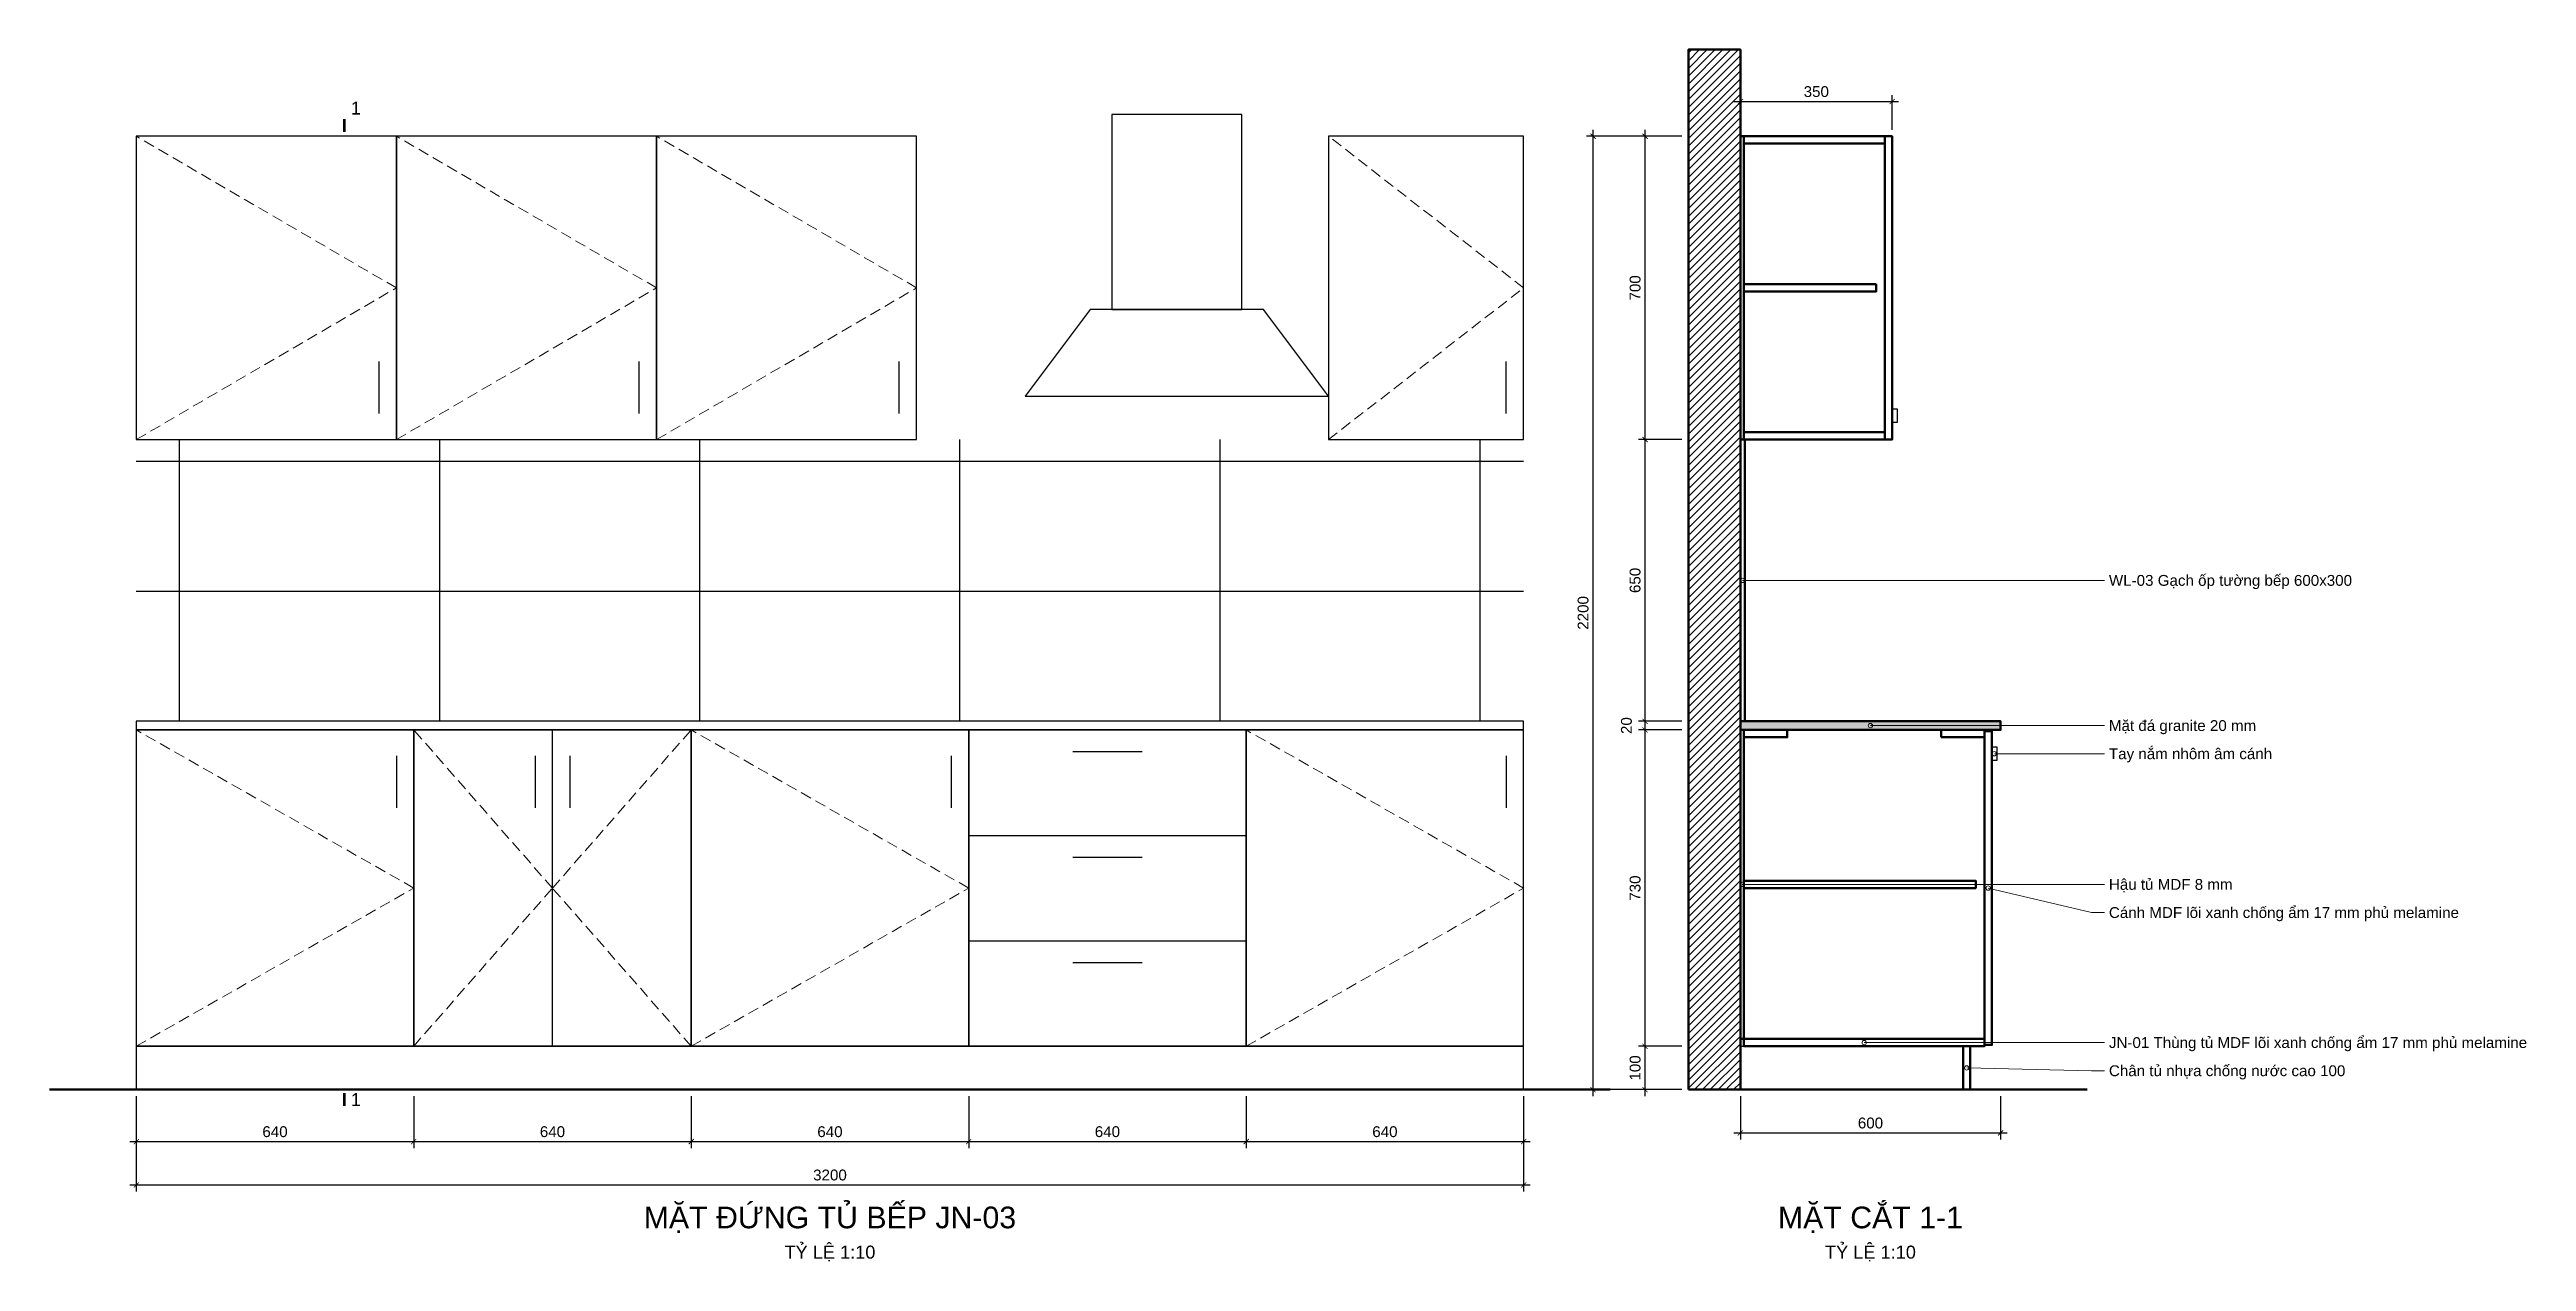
# Model space of a CAD drawing. Header units: millimetres. Extents: x -3500 to 198005, y -63125 to 18900.
# Drawn here: x 176075 to 181789, y -51660 to -48864 of the extents above; entities that cross this region are included whole.
import ezdxf
from ezdxf.enums import TextEntityAlignment as Align

# ---------------------------------------------------------------- set-up
doc = ezdxf.new("R2010")
doc.units = ezdxf.units.MM
doc.header["$LTSCALE"] = 40
doc.linetypes.add('HIDDEN', pattern=[9.525, 6.35, -3.175])
for name, color, linetype, lineweight in [('A-ANNO-DIMS', 1, 'Continuous', 18), ('A-ANNO-NOTE', 7, 'Continuous', 18), ('A-ANNO-SYMB', 7, 'Continuous', 25), ('A-ANNO-TEXT', 7, 'Continuous', 18), ('A-DETL', 7, 'Continuous', 25), ('A-DETL-OTLN', 7, 'Continuous', 50), ('A-DETL-PATT', 8, 'Continuous', 9), ('A-HIDD', 8, 'HIDDEN', 18), ('A-SECT', 7, 'Continuous', 50), ('A-SECT-PATT', 8, 'Continuous', 9)]:
    doc.layers.add(name, color=color, linetype=linetype, lineweight=lineweight)
doc.styles.add('MCP-ARIAL', font='arial.ttf')
doc.dimstyles.new('MCP-1-10', dxfattribs={"dimscale": 10, "dimtxt": 2.5, "dimasz": 1.2, "dimexe": 1.5, "dimexo": 1.5, "dimgap": 1, "dimtad": 1, "dimdec": 0, "dimdsep": 46, "dimtxsty": 'MCP-ARIAL', "dimblk": 'ARCHTICK', "dimblk1": 'ARCHTICK', "dimblk2": 'ARCHTICK', "dimcen": 0.09, "dimdle": 1.5, "dimclrd": 256, "dimclre": 256, "dimclrt": 256, "dimadec": 0, "dimazin": 0, "dimtfac": 1, "dimtdec": 4, "dimtmove": 2, "dimatfit": 3, "dimfxl": 1, "dimtolj": 1, "dimtzin": 0, "dimarcsym": 0})

msp = doc.modelspace()

# ---------------------------------------------------------------- texts
at = {"layer": 'A-ANNO-NOTE', "style": 'MCP-ARIAL'}
for s, p in [('WL-03 Gạch ốp tường bếp 600x300', (180825.45, -50088.86)), ('Mặt đá granite 20 mm', (180825.45, -50423.86)), ('Tay nắm nhôm âm cánh', (180825.45, -50488.86)), ('Hậu tủ MDF 8 mm', (180825.45, -50790.36)), ('Cánh MDF lõi xanh chống ẩm 17 mm phủ melamine', (180825.45, -50855.36)), ('JN-01 Thùng tủ MDF lõi xanh chống ẩm 17 mm phủ melamine', (180825.45, -51155.36)), ('Chân tủ nhựa chống nước cao 100', (180825.45, -51220.36))]:
    msp.add_text(s, height=25, dxfattribs=at).set_placement(p, align=Align.MIDDLE_LEFT)
at = {"layer": 'A-ANNO-SYMB', "style": 'MCP-ARIAL'}
for p in [(176770.45, -49013.86), (176770.45, -51301.86)]:
    msp.add_text('1', height=30, dxfattribs=at).set_placement(p)
at = {"layer": 'A-ANNO-TEXT', "style": 'MCP-ARIAL'}
for s, height, p in [('MẶT ĐỨNG TỦ BẾP JN-03', 50, (177875.45, -51583.86)), ('MẶT CẮT 1-1', 50, (180275.45, -51583.86)), ('TỶ LỆ 1:10', 30, (177875.45, -51653.86)), ('TỶ LỆ 1:10', 30, (180275.45, -51653.86))]:
    msp.add_text(s, height=height, dxfattribs=at).set_placement(p, align=Align.CENTER)

# ---------------------------------------------------------------- blocks, each defined once
blk = doc.blocks.new('_ArchTick')
at = {"color": 0, "linetype": 'ByBlock', "const_width": 0.15}
blk.add_lwpolyline([(-0.5, -0.5), (0.5, 0.5)], dxfattribs=at)
blk = doc.blocks.new('*D200')
at = {"layer": 'A-ANNO-DIMS', "lineweight": -2, "transparency": 16777216}
for p, q in [((176275.5, -51278.9), (176275.5, -51398.9)), ((176915.5, -51278.9), (176915.5, -51398.9)), ((176260.5, -51383.9), (176930.5, -51383.9))]:
    blk.add_line(p, q, dxfattribs=at)
at = {"layer": 'Defpoints', "color": 0, "transparency": 16777216}
for p in [(176275.5, -51263.9), (176915.5, -51263.9), (176915.5, -51383.9)]:
    blk.add_point(p, dxfattribs=at)
at = {"layer": 'A-ANNO-DIMS', "lineweight": -2, "transparency": 16777216, "xscale": 12, "yscale": 12, "zscale": 12, "rotation": 180}
blk.add_blockref('_ArchTick', (176275.5, -51383.9), dxfattribs=at)
at = {"layer": 'A-ANNO-DIMS', "lineweight": -2, "transparency": 16777216, "xscale": 12, "yscale": 12, "zscale": 12}
blk.add_blockref('_ArchTick', (176915.5, -51383.9), dxfattribs=at)
at = {"layer": 'A-ANNO-DIMS', "transparency": 16777216, "insert": (176595.5, -51361.1), "char_height": 25, "attachment_point": 5, "style": 'MCP-ARIAL'}
blk.add_mtext('\\A1;640', dxfattribs=at)
blk = doc.blocks.new('*D201')
at = {"layer": 'A-ANNO-DIMS', "lineweight": -2, "transparency": 16777216}
for p, q in [((176915.5, -51278.9), (176915.5, -51398.9)), ((177555.5, -51278.9), (177555.5, -51398.9)), ((176900.5, -51383.9), (177570.5, -51383.9))]:
    blk.add_line(p, q, dxfattribs=at)
at = {"layer": 'Defpoints', "color": 0, "transparency": 16777216}
for p in [(176915.5, -51263.9), (177555.5, -51263.9), (177555.5, -51383.9)]:
    blk.add_point(p, dxfattribs=at)
at = {"layer": 'A-ANNO-DIMS', "lineweight": -2, "transparency": 16777216, "xscale": 12, "yscale": 12, "zscale": 12, "rotation": 180}
blk.add_blockref('_ArchTick', (176915.5, -51383.9), dxfattribs=at)
at = {"layer": 'A-ANNO-DIMS', "lineweight": -2, "transparency": 16777216, "xscale": 12, "yscale": 12, "zscale": 12}
blk.add_blockref('_ArchTick', (177555.5, -51383.9), dxfattribs=at)
at = {"layer": 'A-ANNO-DIMS', "transparency": 16777216, "insert": (177235.5, -51361.1), "char_height": 25, "attachment_point": 5, "style": 'MCP-ARIAL'}
blk.add_mtext('\\A1;640', dxfattribs=at)
blk = doc.blocks.new('*D202')
at = {"layer": 'A-ANNO-DIMS', "lineweight": -2, "transparency": 16777216}
for p, q in [((177555.5, -51278.9), (177555.5, -51398.9)), ((178195.5, -51278.9), (178195.5, -51398.9)), ((177540.5, -51383.9), (178210.5, -51383.9))]:
    blk.add_line(p, q, dxfattribs=at)
at = {"layer": 'Defpoints', "color": 0, "transparency": 16777216}
for p in [(177555.5, -51263.9), (178195.5, -51263.9), (178195.5, -51383.9)]:
    blk.add_point(p, dxfattribs=at)
at = {"layer": 'A-ANNO-DIMS', "lineweight": -2, "transparency": 16777216, "xscale": 12, "yscale": 12, "zscale": 12, "rotation": 180}
blk.add_blockref('_ArchTick', (177555.5, -51383.9), dxfattribs=at)
at = {"layer": 'A-ANNO-DIMS', "lineweight": -2, "transparency": 16777216, "xscale": 12, "yscale": 12, "zscale": 12}
blk.add_blockref('_ArchTick', (178195.5, -51383.9), dxfattribs=at)
at = {"layer": 'A-ANNO-DIMS', "transparency": 16777216, "insert": (177875.5, -51361.1), "char_height": 25, "attachment_point": 5, "style": 'MCP-ARIAL'}
blk.add_mtext('\\A1;640', dxfattribs=at)
blk = doc.blocks.new('*D203')
at = {"layer": 'A-ANNO-DIMS', "lineweight": -2, "transparency": 16777216}
for p, q in [((178195.5, -51278.9), (178195.5, -51398.9)), ((178835.5, -51278.9), (178835.5, -51398.9)), ((178180.5, -51383.9), (178850.5, -51383.9))]:
    blk.add_line(p, q, dxfattribs=at)
at = {"layer": 'Defpoints', "color": 0, "transparency": 16777216}
for p in [(178195.5, -51263.9), (178835.5, -51263.9), (178835.5, -51383.9)]:
    blk.add_point(p, dxfattribs=at)
at = {"layer": 'A-ANNO-DIMS', "lineweight": -2, "transparency": 16777216, "xscale": 12, "yscale": 12, "zscale": 12, "rotation": 180}
blk.add_blockref('_ArchTick', (178195.5, -51383.9), dxfattribs=at)
at = {"layer": 'A-ANNO-DIMS', "lineweight": -2, "transparency": 16777216, "xscale": 12, "yscale": 12, "zscale": 12}
blk.add_blockref('_ArchTick', (178835.5, -51383.9), dxfattribs=at)
at = {"layer": 'A-ANNO-DIMS', "transparency": 16777216, "insert": (178515.5, -51361.1), "char_height": 25, "attachment_point": 5, "style": 'MCP-ARIAL'}
blk.add_mtext('\\A1;640', dxfattribs=at)
blk = doc.blocks.new('*D204')
at = {"layer": 'A-ANNO-DIMS', "lineweight": -2, "transparency": 16777216}
for p, q in [((178835.5, -51278.9), (178835.5, -51398.9)), ((179475.5, -51278.9), (179475.5, -51398.9)), ((178820.5, -51383.9), (179490.5, -51383.9))]:
    blk.add_line(p, q, dxfattribs=at)
at = {"layer": 'Defpoints', "color": 0, "transparency": 16777216}
for p in [(178835.5, -51263.9), (179475.5, -51263.9), (179475.5, -51383.9)]:
    blk.add_point(p, dxfattribs=at)
at = {"layer": 'A-ANNO-DIMS', "lineweight": -2, "transparency": 16777216, "xscale": 12, "yscale": 12, "zscale": 12, "rotation": 180}
blk.add_blockref('_ArchTick', (178835.5, -51383.9), dxfattribs=at)
at = {"layer": 'A-ANNO-DIMS', "lineweight": -2, "transparency": 16777216, "xscale": 12, "yscale": 12, "zscale": 12}
blk.add_blockref('_ArchTick', (179475.5, -51383.9), dxfattribs=at)
at = {"layer": 'A-ANNO-DIMS', "transparency": 16777216, "insert": (179155.5, -51361.1), "char_height": 25, "attachment_point": 5, "style": 'MCP-ARIAL'}
blk.add_mtext('\\A1;640', dxfattribs=at)
blk = doc.blocks.new('*D205')
at = {"layer": 'A-ANNO-DIMS', "lineweight": -2, "transparency": 16777216}
for p, q in [((176275.5, -51278.9), (176275.5, -51498.9)), ((179475.5, -51278.9), (179475.5, -51498.9)), ((176260.5, -51483.9), (179490.5, -51483.9))]:
    blk.add_line(p, q, dxfattribs=at)
at = {"layer": 'Defpoints', "color": 0, "transparency": 16777216}
for p in [(176275.5, -51263.9), (179475.5, -51263.9), (179475.5, -51483.9)]:
    blk.add_point(p, dxfattribs=at)
at = {"layer": 'A-ANNO-DIMS', "lineweight": -2, "transparency": 16777216, "xscale": 12, "yscale": 12, "zscale": 12, "rotation": 180}
blk.add_blockref('_ArchTick', (176275.5, -51483.9), dxfattribs=at)
at = {"layer": 'A-ANNO-DIMS', "lineweight": -2, "transparency": 16777216, "xscale": 12, "yscale": 12, "zscale": 12}
blk.add_blockref('_ArchTick', (179475.5, -51483.9), dxfattribs=at)
at = {"layer": 'A-ANNO-DIMS', "transparency": 16777216, "insert": (177875.5, -51461.1), "char_height": 25, "attachment_point": 5, "style": 'MCP-ARIAL'}
blk.add_mtext('\\A1;3200', dxfattribs=at)
blk = doc.blocks.new('*D206')
at = {"layer": 'A-ANNO-DIMS', "lineweight": -2, "transparency": 16777216}
for p, q in [((179975.5, -51278.9), (179975.5, -51378.9)), ((180575.5, -51278.9), (180575.5, -51378.9)), ((179960.5, -51363.9), (180590.5, -51363.9))]:
    blk.add_line(p, q, dxfattribs=at)
at = {"layer": 'Defpoints', "color": 0, "transparency": 16777216}
for p in [(179975.5, -51263.9), (180575.5, -51263.9), (180575.5, -51363.9)]:
    blk.add_point(p, dxfattribs=at)
at = {"layer": 'A-ANNO-DIMS', "lineweight": -2, "transparency": 16777216, "xscale": 12, "yscale": 12, "zscale": 12, "rotation": 180}
blk.add_blockref('_ArchTick', (179975.5, -51363.9), dxfattribs=at)
at = {"layer": 'A-ANNO-DIMS', "lineweight": -2, "transparency": 16777216, "xscale": 12, "yscale": 12, "zscale": 12}
blk.add_blockref('_ArchTick', (180575.5, -51363.9), dxfattribs=at)
at = {"layer": 'A-ANNO-DIMS', "transparency": 16777216, "insert": (180275.5, -51341.1), "char_height": 25, "attachment_point": 5, "style": 'MCP-ARIAL'}
blk.add_mtext('\\A1;600', dxfattribs=at)
blk = doc.blocks.new('*D207')
at = {"layer": 'A-ANNO-DIMS', "lineweight": -2, "transparency": 16777216}
for p, q in [((179960.5, -48983.9), (180340.5, -48983.9)), ((179975.5, -49048.9), (179975.5, -48968.9)), ((180325.5, -49048.9), (180325.5, -48968.9))]:
    blk.add_line(p, q, dxfattribs=at)
at = {"layer": 'Defpoints', "color": 0, "transparency": 16777216}
for p in [(180325.5, -48983.9), (179975.5, -49063.9), (180325.5, -49063.9)]:
    blk.add_point(p, dxfattribs=at)
at = {"layer": 'A-ANNO-DIMS', "lineweight": -2, "transparency": 16777216, "xscale": 12, "yscale": 12, "zscale": 12, "rotation": 180}
blk.add_blockref('_ArchTick', (179975.5, -48983.9), dxfattribs=at)
at = {"layer": 'A-ANNO-DIMS', "lineweight": -2, "transparency": 16777216, "xscale": 12, "yscale": 12, "zscale": 12}
blk.add_blockref('_ArchTick', (180325.5, -48983.9), dxfattribs=at)
at = {"layer": 'A-ANNO-DIMS', "transparency": 16777216, "insert": (180150.5, -48961.1), "char_height": 25, "attachment_point": 5, "style": 'MCP-ARIAL'}
blk.add_mtext('\\A1;350', dxfattribs=at)
blk = doc.blocks.new('*D208')
at = {"layer": 'A-ANNO-DIMS', "lineweight": -2, "transparency": 16777216}
for p, q in [((179840.5, -51163.9), (179740.5, -51163.9)), ((179755.5, -51278.9), (179755.5, -51148.9)), ((179840.5, -51263.9), (179740.5, -51263.9))]:
    blk.add_line(p, q, dxfattribs=at)
at = {"layer": 'Defpoints', "color": 0, "transparency": 16777216}
for p in [(179755.5, -51163.9), (179855.5, -51163.9), (179855.5, -51263.9)]:
    blk.add_point(p, dxfattribs=at)
at = {"layer": 'A-ANNO-DIMS', "lineweight": -2, "transparency": 16777216, "xscale": 12, "yscale": 12, "zscale": 12}
for p, rotation in [((179755.5, -51163.9), 90), ((179755.5, -51263.9), 270)]:
    blk.add_blockref('_ArchTick', p, dxfattribs=dict(at, rotation=rotation))
at = {"layer": 'A-ANNO-DIMS', "transparency": 16777216, "insert": (179732.7, -51213.9), "char_height": 25, "attachment_point": 5, "rotation": 90, "style": 'MCP-ARIAL'}
blk.add_mtext('\\A1;100', dxfattribs=at)
blk = doc.blocks.new('*D209')
at = {"layer": 'A-ANNO-DIMS', "lineweight": -2, "transparency": 16777216}
for p, q in [((179840.5, -50433.9), (179740.5, -50433.9)), ((179755.5, -51178.9), (179755.5, -50418.9)), ((179840.5, -51163.9), (179740.5, -51163.9))]:
    blk.add_line(p, q, dxfattribs=at)
at = {"layer": 'Defpoints', "color": 0, "transparency": 16777216}
for p in [(179755.5, -50433.9), (179855.5, -50433.9), (179855.5, -51163.9)]:
    blk.add_point(p, dxfattribs=at)
at = {"layer": 'A-ANNO-DIMS', "lineweight": -2, "transparency": 16777216, "xscale": 12, "yscale": 12, "zscale": 12}
for p, rotation in [((179755.5, -50433.9), 90), ((179755.5, -51163.9), 270)]:
    blk.add_blockref('_ArchTick', p, dxfattribs=dict(at, rotation=rotation))
at = {"layer": 'A-ANNO-DIMS', "transparency": 16777216, "insert": (179732.7, -50798.9), "char_height": 25, "attachment_point": 5, "rotation": 90, "style": 'MCP-ARIAL'}
blk.add_mtext('\\A1;730', dxfattribs=at)
blk = doc.blocks.new('*D210')
at = {"layer": 'A-ANNO-DIMS', "lineweight": -2, "transparency": 16777216}
for p, q in [((179840.5, -50413.9), (179740.5, -50413.9)), ((179840.5, -50433.9), (179740.5, -50433.9)), ((179755.5, -50448.9), (179755.5, -50398.9))]:
    blk.add_line(p, q, dxfattribs=at)
at = {"layer": 'Defpoints', "color": 0, "transparency": 16777216}
for p in [(179755.5, -50413.9), (179855.5, -50413.9), (179855.5, -50433.9)]:
    blk.add_point(p, dxfattribs=at)
at = {"layer": 'A-ANNO-DIMS', "lineweight": -2, "transparency": 16777216, "xscale": 12, "yscale": 12, "zscale": 12}
for p, rotation in [((179755.5, -50413.9), 90), ((179755.5, -50433.9), 270)]:
    blk.add_blockref('_ArchTick', p, dxfattribs=dict(at, rotation=rotation))
at = {"layer": 'A-ANNO-DIMS', "transparency": 16777216, "insert": (179712.7, -50423.9), "char_height": 25, "attachment_point": 5, "rotation": 90, "style": 'MCP-ARIAL'}
blk.add_mtext('\\A1;20', dxfattribs=at)
blk = doc.blocks.new('*D211')
at = {"layer": 'A-ANNO-DIMS', "lineweight": -2, "transparency": 16777216}
for p, q in [((179755.5, -50428.9), (179755.5, -49748.9)), ((179840.5, -49763.9), (179740.5, -49763.9)), ((179840.5, -50413.9), (179740.5, -50413.9))]:
    blk.add_line(p, q, dxfattribs=at)
at = {"layer": 'Defpoints', "color": 0, "transparency": 16777216}
for p in [(179755.5, -49763.9), (179855.5, -49763.9), (179855.5, -50413.9)]:
    blk.add_point(p, dxfattribs=at)
at = {"layer": 'A-ANNO-DIMS', "lineweight": -2, "transparency": 16777216, "xscale": 12, "yscale": 12, "zscale": 12}
for p, rotation in [((179755.5, -49763.9), 90), ((179755.5, -50413.9), 270)]:
    blk.add_blockref('_ArchTick', p, dxfattribs=dict(at, rotation=rotation))
at = {"layer": 'A-ANNO-DIMS', "transparency": 16777216, "insert": (179732.7, -50088.9), "char_height": 25, "attachment_point": 5, "rotation": 90, "style": 'MCP-ARIAL'}
blk.add_mtext('\\A1;650', dxfattribs=at)
blk = doc.blocks.new('*D212')
at = {"layer": 'A-ANNO-DIMS', "lineweight": -2, "transparency": 16777216}
for p, q in [((179840.5, -49063.9), (179740.5, -49063.9)), ((179755.5, -49778.9), (179755.5, -49048.9)), ((179840.5, -49763.9), (179740.5, -49763.9))]:
    blk.add_line(p, q, dxfattribs=at)
at = {"layer": 'Defpoints', "color": 0, "transparency": 16777216}
for p in [(179755.5, -49063.9), (179855.5, -49063.9), (179855.5, -49763.9)]:
    blk.add_point(p, dxfattribs=at)
at = {"layer": 'A-ANNO-DIMS', "lineweight": -2, "transparency": 16777216, "xscale": 12, "yscale": 12, "zscale": 12}
for p, rotation in [((179755.5, -49063.9), 90), ((179755.5, -49763.9), 270)]:
    blk.add_blockref('_ArchTick', p, dxfattribs=dict(at, rotation=rotation))
at = {"layer": 'A-ANNO-DIMS', "transparency": 16777216, "insert": (179732.7, -49413.9), "char_height": 25, "attachment_point": 5, "rotation": 90, "style": 'MCP-ARIAL'}
blk.add_mtext('\\A1;700', dxfattribs=at)
blk = doc.blocks.new('*D213')
at = {"layer": 'A-ANNO-DIMS', "lineweight": -2, "transparency": 16777216}
for p, q in [((179840.5, -49063.9), (179620.5, -49063.9)), ((179635.5, -51278.9), (179635.5, -49048.9)), ((179840.5, -51263.9), (179620.5, -51263.9))]:
    blk.add_line(p, q, dxfattribs=at)
at = {"layer": 'Defpoints', "color": 0, "transparency": 16777216}
for p in [(179635.5, -49063.9), (179855.5, -49063.9), (179855.5, -51263.9)]:
    blk.add_point(p, dxfattribs=at)
at = {"layer": 'A-ANNO-DIMS', "lineweight": -2, "transparency": 16777216, "xscale": 12, "yscale": 12, "zscale": 12}
for p, rotation in [((179635.5, -49063.9), 90), ((179635.5, -51263.9), 270)]:
    blk.add_blockref('_ArchTick', p, dxfattribs=dict(at, rotation=rotation))
at = {"layer": 'A-ANNO-DIMS', "transparency": 16777216, "insert": (179612.7, -50163.9), "char_height": 25, "attachment_point": 5, "rotation": 90, "style": 'MCP-ARIAL'}
blk.add_mtext('\\A1;2200', dxfattribs=at)

# ---------------------------------------------------------------- dimensions: what is measured, and where the dimension line sits
at = {"layer": 'A-ANNO-DIMS'}
for base, p1, p2, picture, middle in [((180325.45, -48983.86), (179975.45, -49063.86), (180325.45, -49063.86), '*D207', (180150.45, -48961.087)), ((176915.45, -51383.86), (176275.45, -51263.86), (176915.45, -51263.86), '*D200', (176595.45, -51361.096)), ((179475.45, -51483.86), (176275.45, -51263.86), (179475.45, -51263.86), '*D205', (177875.45, -51461.087)), ((177555.45, -51383.86), (176915.45, -51263.86), (177555.45, -51263.86), '*D201', (177235.45, -51361.096)), ((178195.45, -51383.86), (177555.45, -51263.86), (178195.45, -51263.86), '*D202', (177875.45, -51361.096)), ((178835.45, -51383.86), (178195.45, -51263.86), (178835.45, -51263.86), '*D203', (178515.45, -51361.096)), ((179475.45, -51383.86), (178835.45, -51263.86), (179475.45, -51263.86), '*D204', (179155.45, -51361.096)), ((180575.45, -51363.86), (179975.45, -51263.86), (180575.45, -51263.86), '*D206', (180275.45, -51341.096))]:
    dim = msp.add_linear_dim(base=base, p1=p1, p2=p2, dimstyle='MCP-1-10', dxfattribs=at)
    dim.commit()
    dim.dimension.update_dxf_attribs({"geometry": picture, "text_midpoint": middle})
for base, p1, p2, picture, middle in [((179635.45, -49063.86), (179855.45, -51263.86), (179855.45, -49063.86), '*D213', (179612.686, -50163.86)), ((179755.45, -49063.86), (179855.45, -49763.86), (179855.45, -49063.86), '*D212', (179732.686, -49413.86)), ((179755.45, -49763.86), (179855.45, -50413.86), (179855.45, -49763.86), '*D211', (179732.686, -50088.86)), ((179755.45, -50413.86), (179855.45, -50433.86), (179855.45, -50413.86), '*D210', (179712.686, -50423.86)), ((179755.45, -50433.86), (179855.45, -51163.86), (179855.45, -50433.86), '*D209', (179732.677, -50798.86)), ((179755.45, -51163.86), (179855.45, -51263.86), (179855.45, -51163.86), '*D208', (179732.686, -51213.86))]:
    dim = msp.add_linear_dim(base=base, p1=p1, p2=p2, angle=90, dimstyle='MCP-1-10', dxfattribs=at)
    dim.commit()
    dim.dimension.update_dxf_attribs({"geometry": picture, "text_midpoint": middle})

# ---------------------------------------------------------------- hatches: boundary and pattern name
at = {"layer": 'A-DETL-PATT'}
h = msp.add_hatch(dxfattribs=at)
h.set_pattern_fill('AR-SAND', color=256, scale=0.2, style=0)
h.paths.add_polyline_path([(179975.45, -50433.86), (180575.45, -50433.86), (180575.45, -50413.86), (179975.45, -50413.86)], flags=16)
at = {"layer": 'A-SECT-PATT'}
h = msp.add_hatch(dxfattribs=at)
h.set_pattern_fill('ANSI31', color=256, scale=4, style=0)
h.paths.add_polyline_path([(179855.45, -51263.86), (179975.45, -51263.86), (179975.45, -48863.86), (179855.45, -48863.86)], flags=16)

# ---------------------------------------------------------------- linework, layer by layer
at = {"layer": 'A-ANNO-NOTE'}
for points in [[(179980.45, -50088.86), (180785.45, -50088.86), (180815.45, -50088.86)], [(180275.45, -50423.86), (180785.45, -50423.86), (180815.45, -50423.86)], [(180561.45, -50488.86), (180785.45, -50488.86), (180815.45, -50488.86)], [(179979.45, -50790.36), (180785.45, -50790.36), (180815.45, -50790.36)], [(180546.95, -50798.86), (180785.45, -50855.36), (180815.45, -50855.36)], [(180260.95, -51155.36), (180785.45, -51155.36), (180815.45, -51155.36)], [(180497.45, -51213.86), (180785.45, -51220.36), (180815.45, -51220.36)]]:
    msp.add_lwpolyline(points, dxfattribs=at)
for centre in [(179980.45, -50088.86), (180275.45, -50423.86), (180561.45, -50488.86), (179979.45, -50790.36), (180546.95, -50798.86), (180260.95, -51155.36), (180497.45, -51213.86)]:
    msp.add_circle(centre, 5, dxfattribs=at)
at = {"layer": 'A-ANNO-SYMB', "const_width": 6}
for points in [[(176755.45, -49053.86), (176755.45, -49023.86)], [(176755.45, -51301.86), (176755.45, -51271.86)]]:
    msp.add_lwpolyline(points, dxfattribs=at)
at = {"layer": 'A-DETL'}
for p, q in [((176835.45, -49703.86), (176835.45, -49583.86)), ((177435.45, -49703.86), (177435.45, -49583.86)), ((178035.45, -49703.86), (178035.45, -49583.86)), ((179435.45, -49703.86), (179435.45, -49583.86)), ((176275.45, -49813.86), (179475.45, -49813.86)), ((176375.45, -50413.86), (176375.45, -49763.86)), ((176975.45, -50413.86), (176975.45, -49763.86)), ((177575.45, -50413.86), (177575.45, -49763.86)), ((178175.45, -50413.86), (178175.45, -49763.86)), ((178775.45, -50413.86), (178775.45, -49763.86)), ((179375.45, -50413.86), (179375.45, -49763.86)), ((176275.45, -50113.86), (179475.45, -50113.86)), ((177235.45, -51163.86), (177235.45, -50433.86)), ((176875.45, -50493.86), (176875.45, -50613.86)), ((177195.45, -50493.86), (177195.45, -50613.86)), ((177275.45, -50493.86), (177275.45, -50613.86)), ((178155.45, -50493.86), (178155.45, -50613.86)), ((178435.45, -50483.86), (178595.45, -50483.86)), ((179435.45, -50493.86), (179435.45, -50613.86)), ((178195.45, -50677.19), (178835.45, -50677.19)), ((178435.45, -50727.19), (178595.45, -50727.19)), ((178195.45, -50920.52), (178835.45, -50920.52)), ((178435.45, -50970.52), (178595.45, -50970.52))]:
    msp.add_line(p, q, dxfattribs=at)
for points in [[(178525.45, -49463.86), (178825.45, -49463.86), (178825.45, -49013.86), (178525.45, -49013.86)], [(176275.45, -49763.86), (176875.45, -49763.86), (176875.45, -49063.86), (176275.45, -49063.86)], [(176875.45, -49763.86), (177475.45, -49763.86), (177475.45, -49063.86), (176875.45, -49063.86)], [(177475.45, -49763.86), (178075.45, -49763.86), (178075.45, -49063.86), (177475.45, -49063.86)], [(179025.45, -49763.86), (179475.45, -49763.86), (179475.45, -49063.86), (179025.45, -49063.86)], [(179975.45, -49763.86), (180308.45, -49763.86), (180308.45, -49063.86), (179975.45, -49063.86)], [(178325.45, -49663.86), (179025.45, -49663.86), (178875.45, -49463.86), (178475.45, -49463.86)], [(180325.45, -49723.86), (180337.45, -49723.86), (180337.45, -49693.86), (180325.45, -49693.86)], [(176275.45, -50433.86), (179475.45, -50433.86), (179475.45, -50413.86), (176275.45, -50413.86)], [(176275.45, -51163.86), (176915.45, -51163.86), (176915.45, -50433.86), (176275.45, -50433.86)], [(176915.45, -51163.86), (177555.45, -51163.86), (177555.45, -50433.86), (176915.45, -50433.86)], [(177555.45, -51163.86), (178195.45, -51163.86), (178195.45, -50433.86), (177555.45, -50433.86)], [(178195.45, -51163.86), (178835.45, -51163.86), (178835.45, -50433.86), (178195.45, -50433.86)], [(178835.45, -51163.86), (179475.45, -51163.86), (179475.45, -50433.86), (178835.45, -50433.86)], [(179975.45, -51163.86), (180538.45, -51163.86), (180538.45, -50433.86), (179975.45, -50433.86)], [(180555.45, -50503.86), (180567.45, -50503.86), (180567.45, -50473.86), (180555.45, -50473.86)], [(176275.45, -51263.86), (179475.45, -51263.86), (179475.45, -51163.86), (176275.45, -51163.86)]]:
    msp.add_lwpolyline(points, close=True, dxfattribs=at)
at = {"layer": 'A-DETL-OTLN'}
for p, q in [((176075.45, -51263.86), (179675.45, -51263.86)), ((179855.45, -51263.86), (180775.45, -51263.86))]:
    msp.add_line(p, q, dxfattribs=at)
for points in [[(179975.45, -49763.86), (179983.45, -49763.86), (179983.45, -49063.86), (179975.45, -49063.86)], [(179983.45, -49080.86), (180308.45, -49080.86), (180308.45, -49063.86), (179983.45, -49063.86)], [(180308.45, -49763.86), (180325.45, -49763.86), (180325.45, -49063.86), (180308.45, -49063.86)], [(179983.45, -49422.36), (180288.45, -49422.36), (180288.45, -49405.36), (179983.45, -49405.36)], [(179983.45, -49763.86), (180308.45, -49763.86), (180308.45, -49746.86), (179983.45, -49746.86)], [(179975.45, -50413.86), (179985.45, -50413.86), (179985.45, -49763.86), (179975.45, -49763.86)], [(179975.45, -50433.86), (180575.45, -50433.86), (180575.45, -50413.86), (179975.45, -50413.86)], [(179975.45, -51146.86), (179983.45, -51146.86), (179983.45, -50433.86), (179975.45, -50433.86)], [(179983.45, -50450.86), (180083.45, -50450.86), (180083.45, -50433.86), (179983.45, -50433.86)], [(180438.45, -50450.86), (180538.45, -50450.86), (180538.45, -50433.86), (180438.45, -50433.86)], [(180538.45, -51160.86), (180555.45, -51160.86), (180555.45, -50436.86), (180538.45, -50436.86)], [(179983.45, -50798.86), (180518.45, -50798.86), (180518.45, -50781.86), (179983.45, -50781.86)], [(179983.45, -51163.86), (180538.45, -51163.86), (180538.45, -51146.86), (179983.45, -51146.86)], [(180489.45, -51263.86), (180505.45, -51263.86), (180505.45, -51163.86), (180489.45, -51163.86)]]:
    msp.add_lwpolyline(points, close=True, dxfattribs=at)
at = {"layer": 'A-HIDD', "ltscale": 0.1}
for points in [[(176275.45, -49763.86), (176875.45, -49413.86), (176275.45, -49063.86)], [(176875.45, -49763.86), (177475.45, -49413.86), (176875.45, -49063.86)], [(177475.45, -49763.86), (178075.45, -49413.86), (177475.45, -49063.86)], [(179025.45, -49763.86), (179475.45, -49413.86), (179025.45, -49063.86)], [(176275.45, -51163.86), (176915.45, -50798.86), (176275.45, -50433.86)], [(176915.45, -51163.86), (177235.45, -50798.86), (176915.45, -50433.86)], [(177555.45, -51163.86), (177235.45, -50798.86), (177555.45, -50433.86)], [(177555.45, -51163.86), (178195.45, -50798.86), (177555.45, -50433.86)], [(178835.45, -51163.86), (179475.45, -50798.86), (178835.45, -50433.86)]]:
    msp.add_lwpolyline(points, dxfattribs=at)
at = {"layer": 'A-SECT'}
msp.add_lwpolyline([(179855.45, -51263.86), (179975.45, -51263.86), (179975.45, -48863.86), (179855.45, -48863.86)], close=True, dxfattribs=at)

msp.set_redraw_order([(e.dxf.handle, doc.entitydb.next_handle()) for e in msp.query("TEXT MTEXT ATTDEF DIMENSION ARC_DIMENSION")])  # texts and dimensions are drawn at this point

doc.saveas('drawing.dxf')
